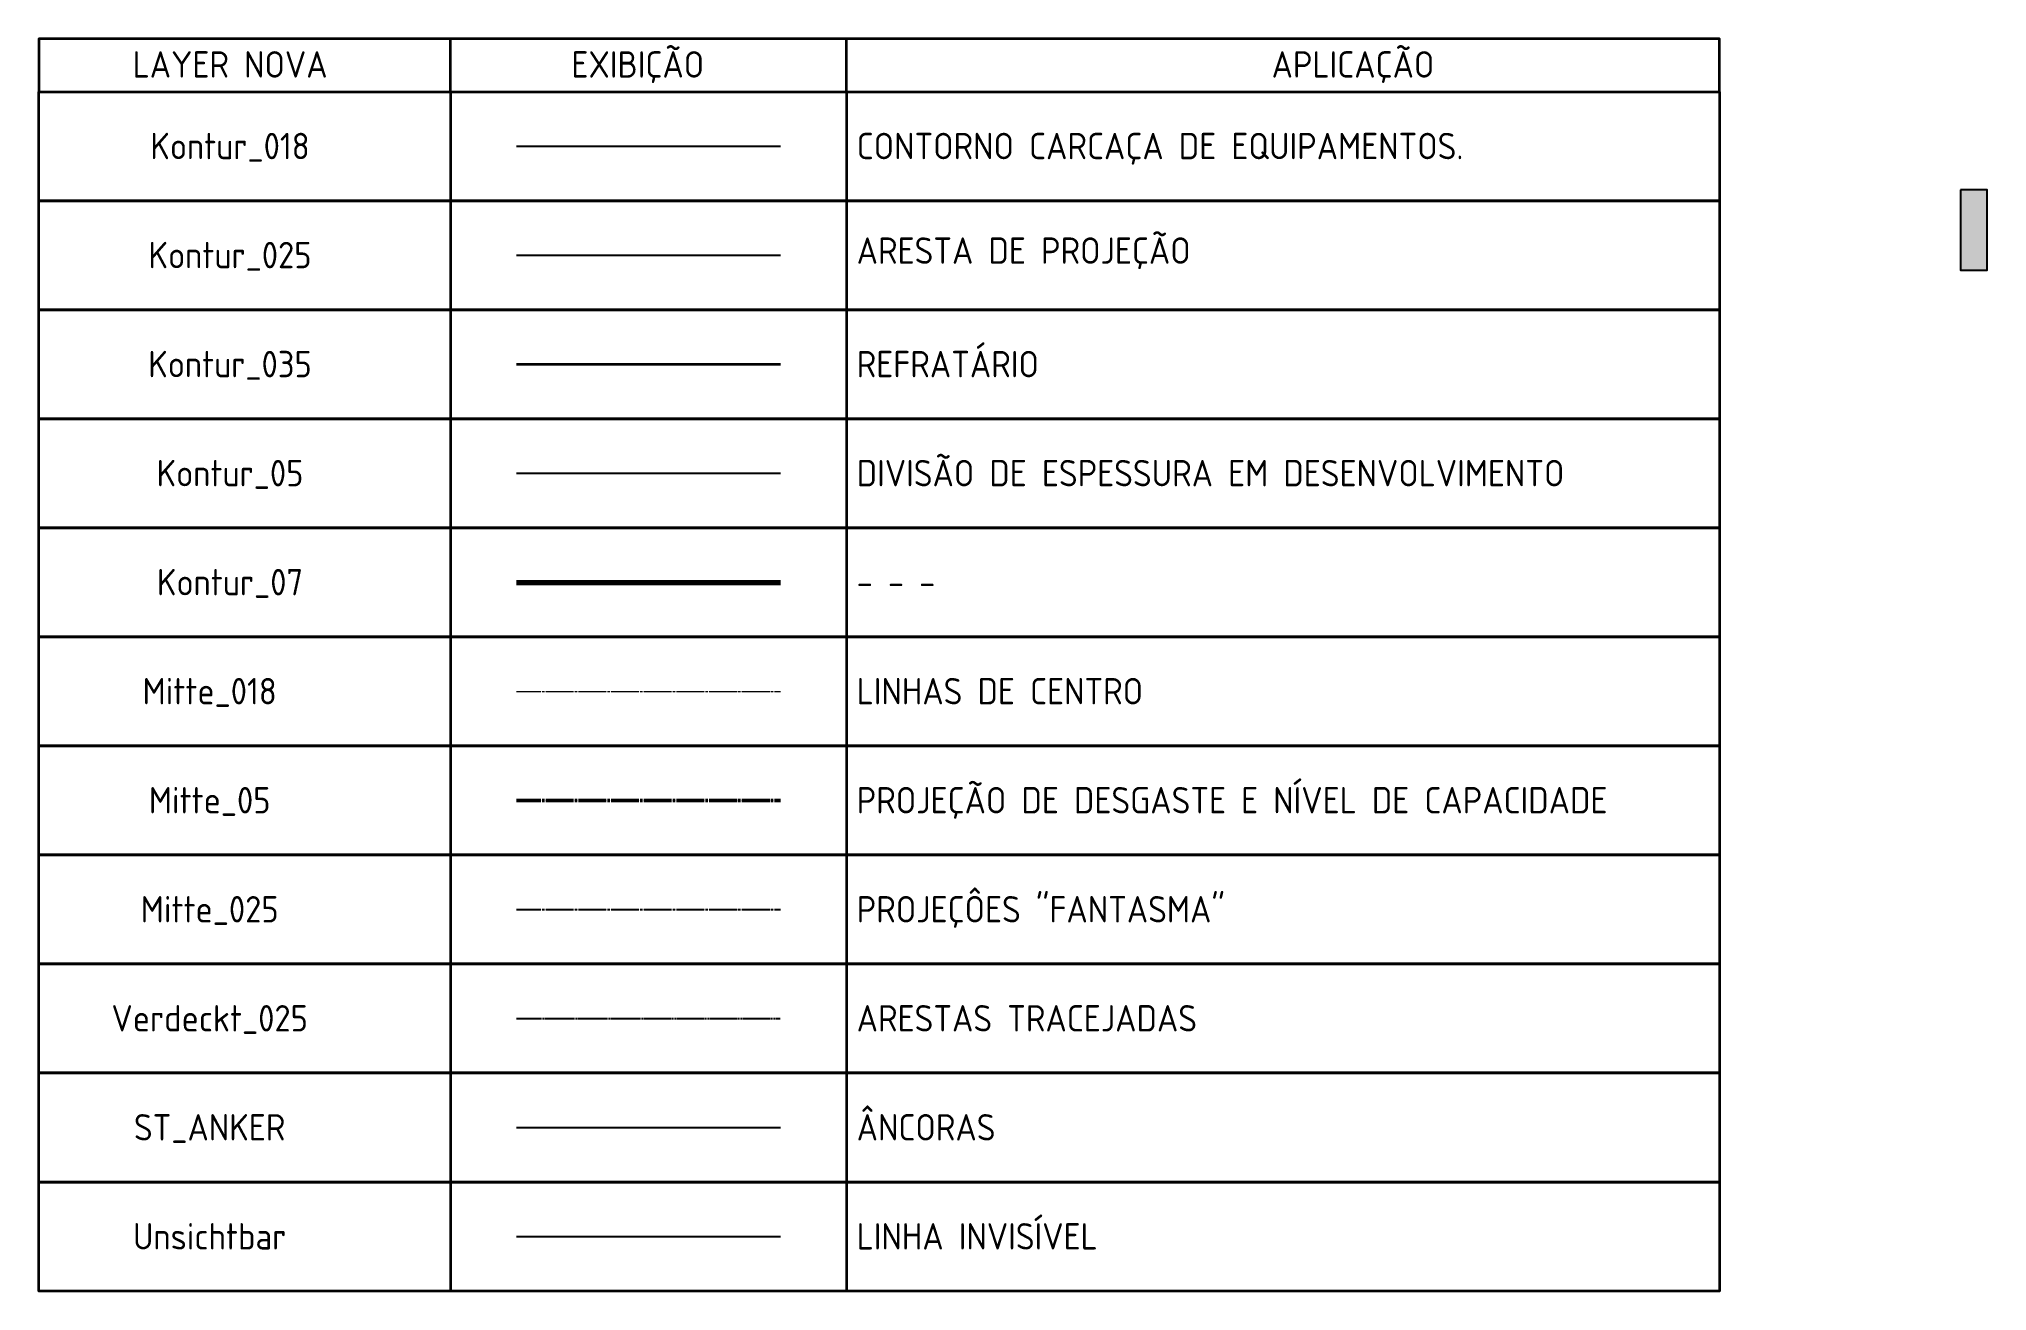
# Model space of a CAD drawing. Header units: millimetres. Extents: x -1950 to 46825, y 0 to 25443.
# Drawn here: x 0 to 7379, y 0 to 4745 of the extents above; entities that cross this region are included whole.
import ezdxf
from ezdxf.enums import TextEntityAlignment as Align

# ---------------------------------------------------------------- set-up
doc = ezdxf.new("R2010")
doc.units = ezdxf.units.MM
doc.linetypes.add('AM_DIN_F_W050', pattern=[6.25, 4.75, -1.5])
doc.linetypes.add('AM_DIN_G_W050', pattern=[13.75, 9.75, -1.5, 1, -1.5])
for name, color, linetype, lineweight in [('Kontur_018', 4, 'Continuous', 25), ('Kontur_025', 3, 'Continuous', 25), ('Kontur_035', 2, 'Continuous', 35), ('Kontur_05', 1, 'Continuous', 25), ('Kontur_07', 7, 'Continuous', 70), ('Mitte_018', 4, 'AM_DIN_G_W050', 18), ('Mitte_025', 3, 'AM_DIN_G_W050', 25), ('Mitte_05', 1, 'AM_DIN_G_W050', 50), ('Verdeckt_025', 3, 'AM_DIN_F_W050', 25)]:
    doc.layers.add(name, color=color, linetype=linetype, lineweight=lineweight)
doc.layers.add('RESISTAL B75Z', color=7, linetype='Continuous', true_color=0xbfff7f)
doc.layers.add('ST ANKER', color=3, linetype='Continuous')
doc.layers.add('Text_5', color=1, linetype='Continuous')
doc.layers.add('Unsichtbar', color=5, linetype='Continuous', plot=False)
doc.styles.add('ISOCP', font='isocp.shx', dxfattribs={"height": 7})

msp = doc.modelspace()

# ---------------------------------------------------------------- texts
at = {"layer": 'Text_5', "style": 'ISOCP'}
for s, p in [('LAYER NOVA', (724.1, 4648.6)), ('EXIBIÇÃO', (2268.4, 4648.6)), ('APLICAÇÃO', (4977.4, 4648.6)), ('Kontur_018', (723.6, 4339.3)), ('Kontur_025', (723.6, 3926.1)), ('Kontur_035', (723.6, 3512.9)), ('Kontur_05', (723.6, 3099.7)), ('Kontur_07', (723.6, 2686.6)), ('Mitte_018', (646.6, 2273.4)), ('Mitte_05', (646.6, 1860.2)), ('Mitte_025', (646.6, 1447)), ('Verdeckt_025', (646.6, 1033.8)), ('ST_ANKER', (646.6, 620.6)), ('Unsichtbar', (646.6, 207.4))]:
    msp.add_text(s, height=100, dxfattribs=at).set_placement(p, align=Align.MIDDLE_CENTER)
for s, p in [('CONTORNO CARCAÇA DE EQUIPAMENTOS.', (3097.5, 4339.3)), ('ARESTA DE PROJEÇÃO', (3097.5, 3943.1)), ('REFRATÁRIO', (3097.5, 3512.9)), ('DIVISÃO DE ESPESSURA EM DESENVOLVIMENTO', (3097.5, 3099.7)), ('- - - ', (3097.5, 2686.6)), ('LINHAS DE CENTRO', (3097.5, 2273.4)), ('PROJEÇÃO DE DESGASTE E NÍVEL DE CAPACIDADE', (3097.5, 1860.2)), ('PROJEÇÔES "FANTASMA"', (3097.5, 1447)), ('ARESTAS TRACEJADAS', (3097.5, 1033.8)), ('ÂNCORAS', (3097.5, 620.6)), ('LINHA INVISÍVEL', (3097.5, 207.4))]:
    msp.add_text(s, height=100, dxfattribs=at).set_placement(p, align=Align.MIDDLE_LEFT)

# ---------------------------------------------------------------- blocks, each defined once
blk = doc.blocks.new('*U620')
h = blk.add_hatch(color=256)
h.dxf.hatch_style = 1
h.paths.add_polyline_path([(100, 304), (0, 304), (0, 0), (100, 0)])
at = {"layer": 'Kontur_025'}
blk.add_lwpolyline([(0, 304), (0, 0), (100, 0), (100, 304)], close=True, dxfattribs=at)

# ---------------------------------------------------------------- linework, layer by layer
at = {"layer": 'Kontur_018'}
msp.add_line((1809.4, 4338.6), (2809.4, 4338.6), dxfattribs=at)
at = {"layer": 'Kontur_025'}
msp.add_line((1809.4, 3925.4), (2809.4, 3925.4), dxfattribs=at)
at = {"layer": 'Kontur_035'}
for p, q in [((1559.4, 4545.2), (1559.4, 4745.2)), ((3059.4, 4545.2), (3059.4, 4745.2)), ((1559.4, 4545.2), (1559.4, 4132)), ((3059.4, 4545.2), (3059.4, 4132)), ((1559.4, 4132), (1559.4, 3718.8)), ((3059.4, 4132), (3059.4, 3718.8)), ((1559.4, 3718.8), (1559.4, 3305.6)), ((3059.4, 3718.8), (3059.4, 3305.6)), ((1809.4, 3512.2), (2809.4, 3512.2)), ((1559.4, 3305.6), (1559.4, 2892.4)), ((1559.4, 3305.6), (1559.4, 2892.4)), ((3059.4, 3305.6), (3059.4, 2892.4)), ((3059.4, 3305.6), (3059.4, 2892.4)), ((1559.4, 2892.4), (1559.4, 2479.2)), ((3059.4, 2892.4), (3059.4, 2479.2)), ((1559.4, 2479.2), (1559.4, 2066)), ((3059.4, 2479.2), (3059.4, 2066)), ((1559.4, 2066), (1559.4, 1652.8)), ((1559.4, 2066), (1559.4, 1652.8)), ((3059.4, 2066), (3059.4, 1652.8)), ((3059.4, 2066), (3059.4, 1652.8)), ((1559.4, 1652.8), (1559.4, 1239.6)), ((3059.4, 1652.8), (3059.4, 1239.6)), ((1559.4, 1239.6), (1559.4, 826.4)), ((3059.4, 1239.6), (3059.4, 826.4)), ((1559.4, 826.4), (1559.4, 413.2)), ((3059.4, 826.4), (3059.4, 413.2)), ((1559.4, 413.2), (1559.4, 0)), ((3059.4, 413.2), (3059.4, 0))]:
    msp.add_line(p, q, dxfattribs=at)
for points in [[(0, 4545.2), (6366.2, 4545.2), (6366.2, 4745.2), (0, 4745.2)], [(0, 4545.2), (6366.2, 4545.2), (6366.2, 4132), (0, 4132)], [(0, 4132), (6366.2, 4132), (6366.2, 3718.8), (0, 3718.8)], [(0, 3718.8), (6366.2, 3718.8), (6366.2, 3305.6), (0, 3305.6)], [(0, 3305.6), (6366.2, 3305.6), (6366.2, 2892.4), (0, 2892.4)], [(0, 2892.4), (6366.2, 2892.4), (6366.2, 2479.2), (0, 2479.2)], [(0, 2479.2), (6366.2, 2479.2), (6366.2, 2066), (0, 2066)], [(0, 2066), (6366.2, 2066), (6366.2, 1652.8), (0, 1652.8)], [(0, 1652.8), (6366.2, 1652.8), (6366.2, 1239.6), (0, 1239.6)], [(0, 1239.6), (6366.2, 1239.6), (6366.2, 826.4), (0, 826.4)], [(0, 826.4), (6366.2, 826.4), (6366.2, 413.2), (0, 413.2)], [(0, 413.2), (6366.2, 413.2), (6366.2, 0), (0, 0)]]:
    msp.add_lwpolyline(points, close=True, dxfattribs=at)
at = {"layer": 'Kontur_05'}
msp.add_line((1809.4, 3099), (2809.4, 3099), dxfattribs=at)
at = {"layer": 'Kontur_07'}
msp.add_line((1809.4, 2685.8), (2809.4, 2685.8), dxfattribs=at)
at = {"layer": 'Mitte_018'}
msp.add_line((1809.4, 2272.6), (2809.4, 2272.6), dxfattribs=at)
at = {"layer": 'Mitte_025'}
msp.add_line((1809.4, 1446.2), (2809.4, 1446.2), dxfattribs=at)
at = {"layer": 'Mitte_05'}
msp.add_line((1809.4, 1859.4), (2809.4, 1859.4), dxfattribs=at)
at = {"layer": 'ST ANKER'}
msp.add_line((1809.4, 619.8), (2809.4, 619.8), dxfattribs=at)
at = {"layer": 'Unsichtbar'}
msp.add_line((1809.4, 206.6), (2809.4, 206.6), dxfattribs=at)
at = {"layer": 'Verdeckt_025'}
msp.add_line((1809.4, 1033), (2809.4, 1033), dxfattribs=at)
msp.add_line((1809.4, 1033), (2809.4, 1033), dxfattribs=at)

# ---------------------------------------------------------------- block references
at = {"layer": 'RESISTAL B75Z'}
msp.add_blockref('*U620', (7279.2, 3868.9), dxfattribs=at)

msp.set_redraw_order([(e.dxf.handle, doc.entitydb.next_handle()) for e in msp.query("TEXT MTEXT ATTDEF DIMENSION ARC_DIMENSION")])  # texts and dimensions are drawn at this point

doc.saveas('drawing.dxf')
